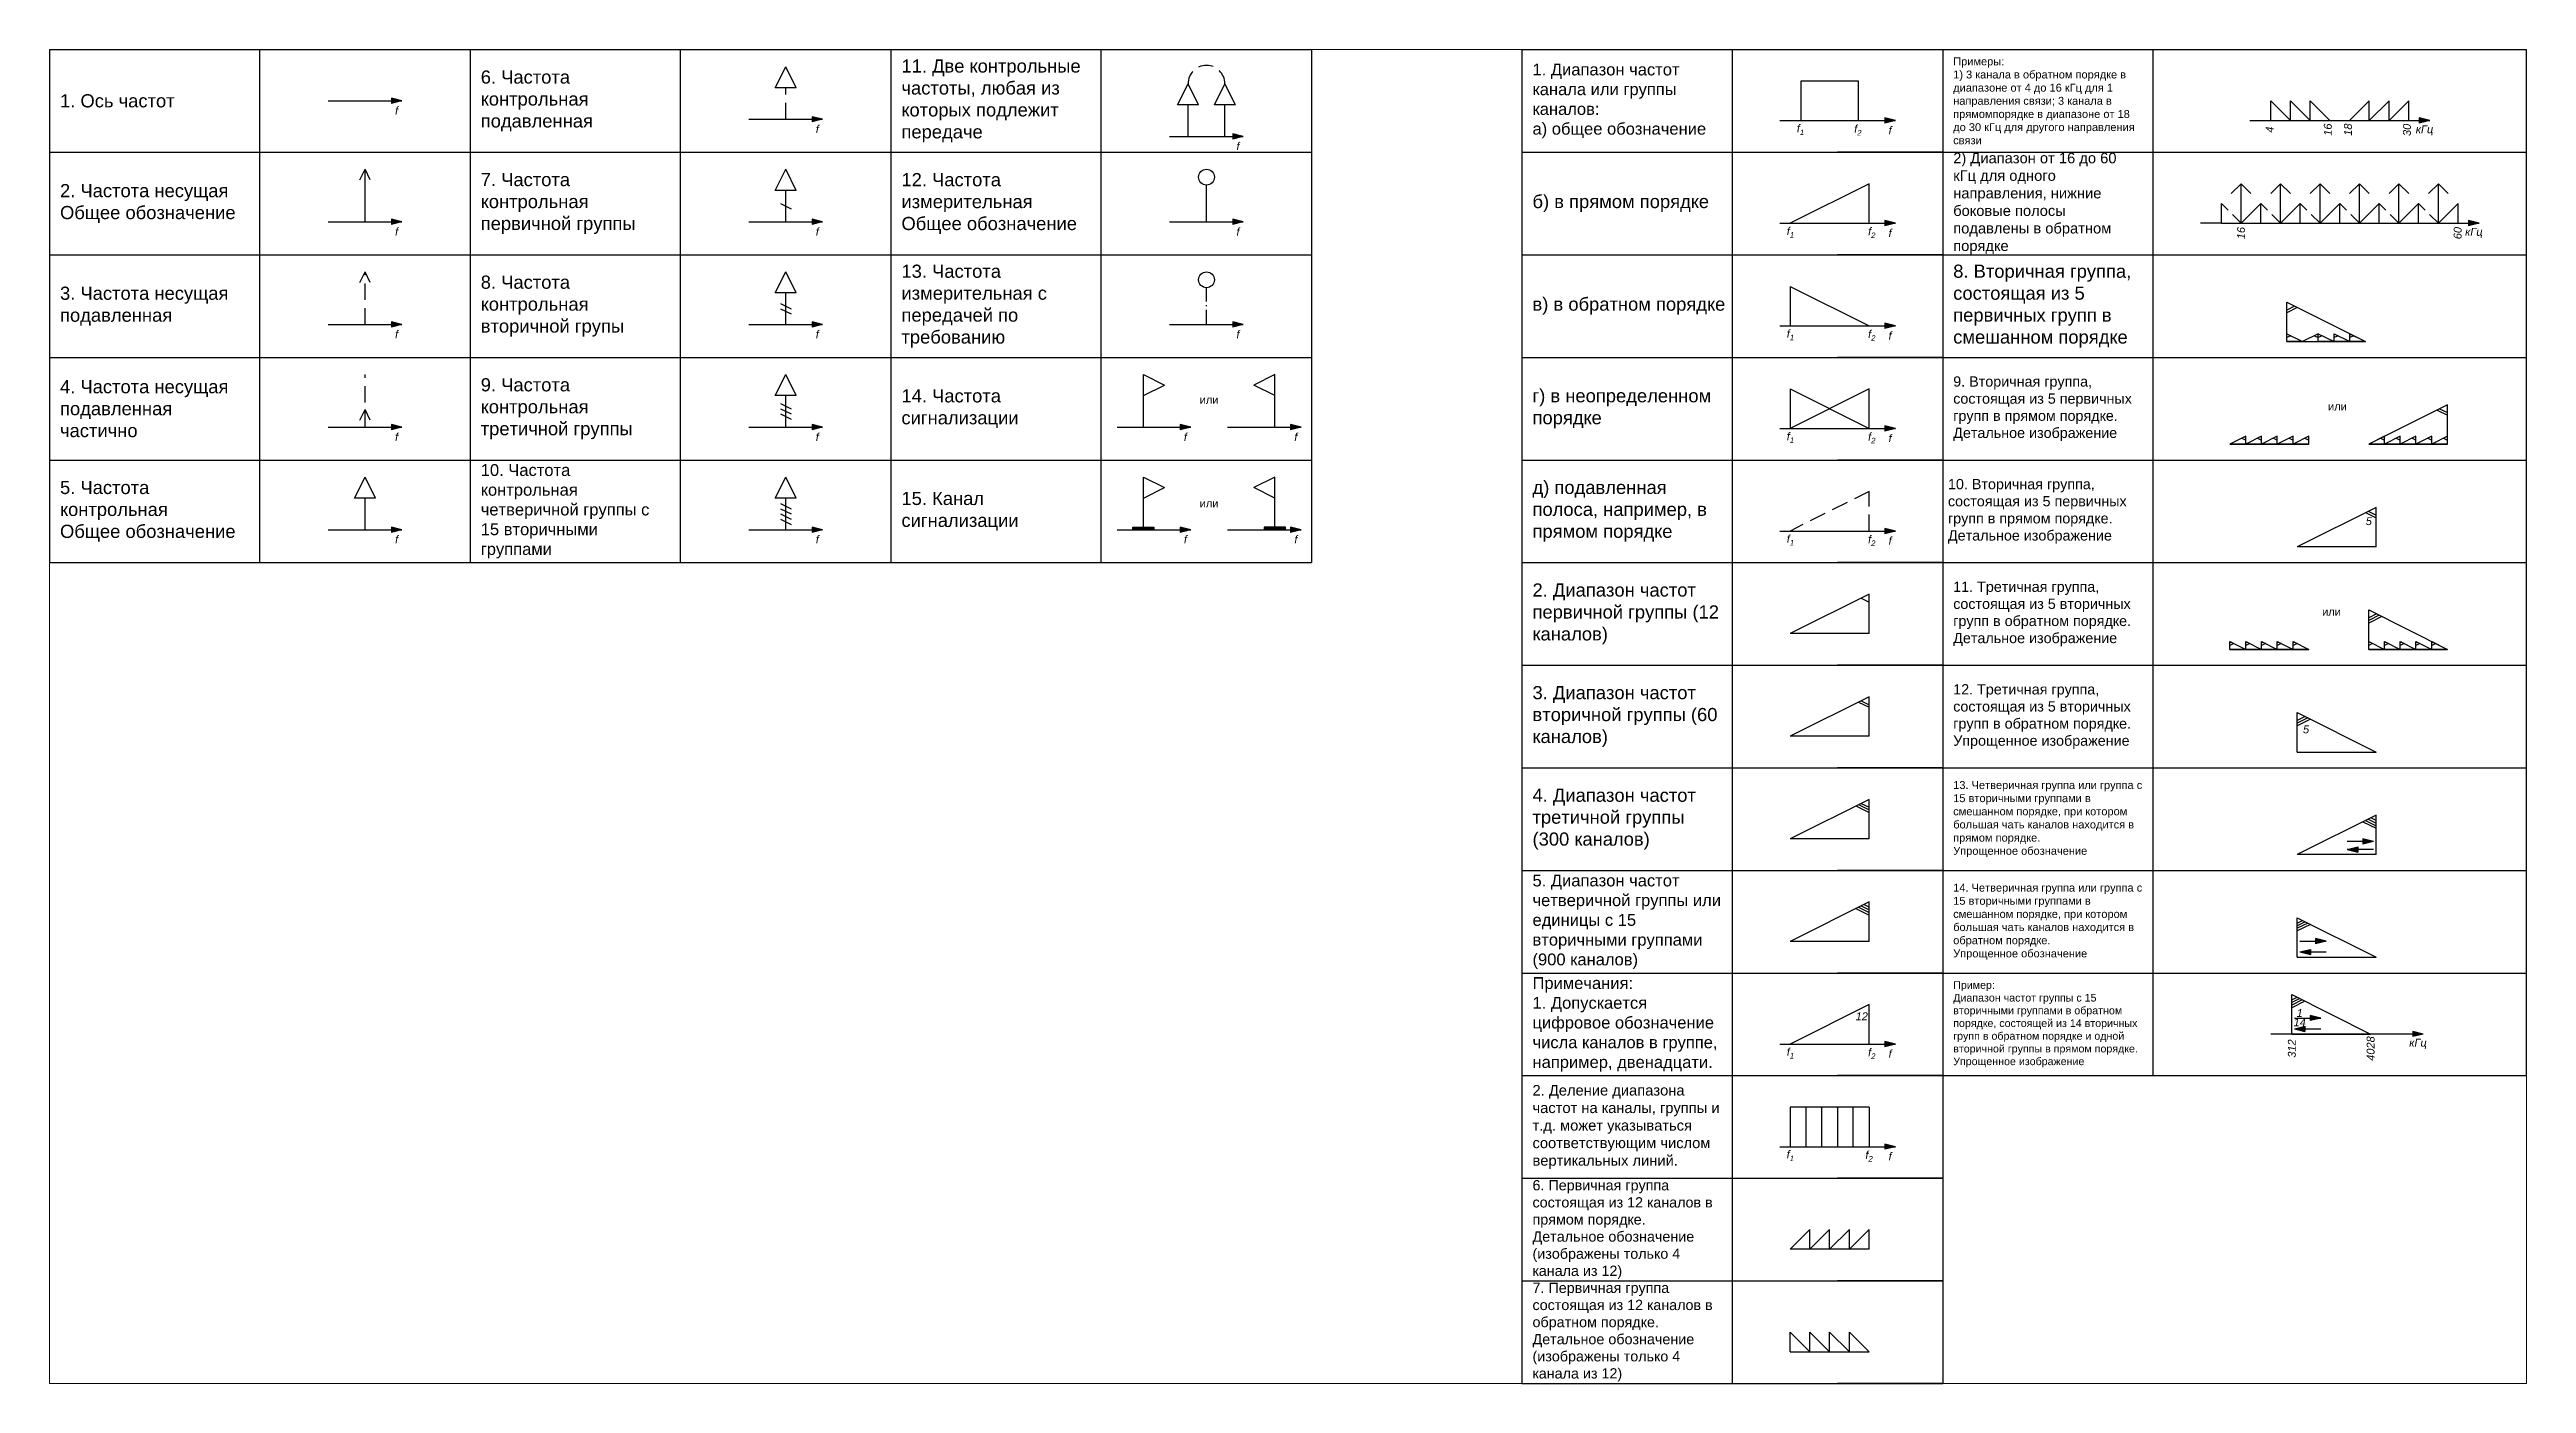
# Paper-space layout 'Лист1' of a CAD drawing. Header units: millimetres. Extents: x 19 to 396, y 40 to 242.
# The model-space entities are those that its viewports show. They can reach past a viewport. Long polylines and large blocks are cut down to what shows.
import ezdxf

# ---------------------------------------------------------------- set-up
doc = ezdxf.new("R2010")
doc.units = ezdxf.units.MM
doc.linetypes.add('ACAD_ISO10W100', pattern=[18, 12, -3, 0, -3])
doc.linetypes.add('JIS_02_2.0', pattern=[3, 2, -1])
doc.layers.add('Рамка', color=7, linetype='Continuous')
doc.layers.add('УГО', color=7, linetype='Continuous', lineweight=30)
doc.styles.get("Standard").update_dxf_attribs({"font": 'arial.ttf'})

psp = doc.layouts.new('Лист1')

msp = doc.modelspace()

# ---------------------------------------------------------------- texts
at = {"layer": 'Рамка'}
for s, width, insert, char_height, attachment_point in [('11. Две контрольные частоты, любая из которых подлежит передаче', 36, (162, 87.75), 2.5, 4), ('1. Диапазон частот канала или группы каналов:\\Pа) общее обозначение', 36, (282, 87.75), 2.25, 4), ('Примеры:\\P1) 3 канала в обратном порядке в диапазоне от 4 до 16 кГц для 1 направления связи; 3 канала в прямомпорядке в диапазоне от 18 до 30 кГц для другого направления связи', 36, (362, 87.75), 1.5, 4), ('6. Частота контрольная подавленная', 36, (82, 87.75), 2.5, 4), ('1. Ось частот', 36, (2, 87.75), 2.5, 4), ('2) Диапазон от 16 до 60 кГц для одного направления, нижние боковые полосы подавлены в обратном порядке', 36, (362, 68.25), 2, 4), ('2. Частота несущая\\PОбщее обозначение', 36, (2, 68.25), 2.5, 4), ('7. Частота контрольная первичной группы', 36, (82, 68.25), 2.5, 4), ('12. Частота измерительная\\PОбщее обозначение', 36, (162, 68.25), 2.5, 4), ('б) в прямом порядке', 36, (282, 68.25), 2.5, 4), ('13. Частота измерительная с передачей по требованию', 36, (162, 48.75), 2.5, 4), ('8. Вторичная группа, состоящая из 5 первичных групп в  смешанном порядке', 36, (362, 48.75), 2.5, 4), ('3. Частота несущая подавленная', 36, (2, 48.75), 2.5, 4), ('8. Частота контрольная вторичной групы', 36, (82, 48.75), 2.5, 4), ('в) в обратном порядке', 36, (282, 48.75), 2.5, 4), ('4. Частота несущая подавленная частично', 36, (2, 29.25), 2.5, 4), ('9. Частота контрольная третичной группы ', 36, (82, 29.25), 2.5, 4), ('г) в неопределенном порядке', 36, (282, 29.25), 2.5, 4), ('9. Вторичная группа, состоящая из 5 первичных групп в прямом порядке.\\PДетальное изображение', 36, (362, 29.25), 1.95, 4), ('14. Частота сигнализации', 36, (162, 29.25), 2.5, 4), ('или', 7, (220.5, 30.93), 1.5, 5), ('или', 7, (435.06, 29.65), 1.5, 5), ('5. Частота контрольная\\PОбщее обозначение', 36, (2, 9.75), 2.5, 4), ('10. Частота контрольная четверичной группы с 15 вторичными группами', 36, (82, 9.75), 2.25, 4), ('д) подавленная полоса, например, в прямом порядке', 36, (282, 9.75), 2.5, 4), ('10. Вторичная группа, состоящая из 5 первичных групп в прямом порядке.\\PДетальное изображение', 38, (361, 9.75), 1.95, 4), ('15. Канал сигнализации', 36, (162, 9.75), 2.5, 4), ('или', 7, (220.5, 11.25), 1.5, 5), ('2. Диапазон частот первичной группы (12 каналов)', 36, (282, -9.75), 2.5, 4), ('11. Третичная группа, состоящая из 5 вторичных групп в обратном порядке.\\PДетальное изображение ', 36, (362, -9.75), 1.95, 4), ('или', 7, (433.93, -9.36), 1.5, 5), ('3. Диапазон частот вторичной группы (60 каналов)', 36, (282, -29.25), 2.5, 4), ('12. Третичная группа, состоящая из 5 вторичных групп в обратном порядке. \\PУпрощенное изображение', 36, (362, -29.25), 1.95, 4), ('13. Четверичная группа или группа с 15 вторичными группами в смешанном порядке, при котором большая чать каналов находится в прямом порядке.\\PУпрощенное обозначение', 36, (362, -48.75), 1.5, 4), ('4. Диапазон частот третичной группы (300 каналов) ', 36, (282, -48.75), 2.5, 4), ('5. Диапазон частот четверичной группы или единицы с 15 вторичными группами (900 каналов)', 36, (282, -68.25), 2.25, 4), ('14. Четверичная группа или группа с 15 вторичными группами в смешанном порядке, при котором большая чать каналов находится в обратном порядке.\\PУпрощенное обозначение', 36, (362, -68.25), 1.5, 4), ('Примечания:\\P1. Допускается цифровое обозначение числа каналов в группе, например, двенадцати.', 36, (282, -87.75), 2.25, 4), ('Пример:\\PДиапазон частот группы с 15 вторичными группами в обратном порядке, состоящей из 14 вторичных групп в обратном порядке и одной вторичной группы в прямом порядке.\\PУпрощенное изображение ', 36, (362, -87.75), 1.45, 4), ('2. Деление диапазона частот на каналы, группы и т.д. может указываться соответствующим числом вертикальных линий.', 36, (282, -107.25), 2, 4), ('6. Первичная группа состоящая из 12 каналов в прямом порядке.\\PДетальное обозначение (изображены только 4 канала из 12)', 36, (282, -126.75), 1.95, 4), ('7. Первичная группа состоящая из 12 каналов в обратном порядке.\\PДетальное обозначение (изображены только 4 канала из 12)', 36, (282, -146.25), 1.95, 4)]:
    msp.add_mtext_dynamic_manual_height_columns(s, width=width, gutter_width=12.5, heights=[0], dxfattribs=dict(at, insert=insert, char_height=char_height, attachment_point=attachment_point))
at = {"layer": 'УГО', "char_height": 1.5, "attachment_point": 5}
for s, insert in [('{\\fArial|b0|i1|c204|p34;f}', (66, 85.89)), ('{\\fArial|b0|i1|c204|p34;f}', (146, 82.39)), ('\\A1;{\\fArial|b0|i1|c204|p34;f\\H0.7x;\\S^ 1;}', (332.96, 82.26)), ('\\A1;{\\fArial|b0|i1|c204|p34;f\\H0.7x;\\S^ 2;}', (343.87, 82.18)), ('{\\fArial|b0|i1|c204|p34;f}', (350, 82.14)), ('{\\fArial|b0|i1|c204|p34;кГц}', (451.62, 82.14)), ('{\\fArial|b0|i1|c204|p34;f}', (226, 79.14)), ('{\\fArial|b0|i1|c204|p34;f}', (66, 62.89)), ('{\\fArial|b0|i1|c204|p34;f}', (146, 62.89)), ('{\\fArial|b0|i1|c204|p34;f}', (226, 62.89)), ('\\A1;{\\fArial|b0|i1|c204|p34;f\\H0.7x;\\S^ 1;}', (331.05, 62.76)), ('\\A1;{\\fArial|b0|i1|c204|p34;f\\H0.7x;\\S^ 2;}', (346.51, 62.68)), ('{\\fArial|b0|i1|c204|p34;f}', (350, 62.64)), ('{\\fArial|b0|i1|c204|p34;кГц}', (461, 62.64)), ('{\\fArial|b0|i1|c204|p34;f}', (66, 43.39)), ('{\\fArial|b0|i1|c204|p34;f}', (146, 43.39)), ('{\\fArial|b0|i1|c204|p34;f}', (226, 43.39)), ('\\A1;{\\fArial|b0|i1|c204|p34;f\\H0.7x;\\S^ 1;}', (331.05, 43.26)), ('\\A1;{\\fArial|b0|i1|c204|p34;f\\H0.7x;\\S^ 2;}', (346.51, 43.18)), ('{\\fArial|b0|i1|c204|p34;f}', (350, 43.14)), ('{\\fArial|b0|i1|c204|p34;f}', (66, 23.89)), ('{\\fArial|b0|i1|c204|p34;f}', (146, 23.89)), ('{\\fArial|b0|i1|c204|p34;f}', (216, 23.89)), ('{\\fArial|b0|i1|c204|p34;f}', (237, 23.89)), ('\\A1;{\\fArial|b0|i1|c204|p34;f\\H0.7x;\\S^ 1;}', (331.05, 23.76)), ('\\A1;{\\fArial|b0|i1|c204|p34;f\\H0.7x;\\S^ 2;}', (346.51, 23.68)), ('{\\fArial|b0|i1|c204|p34;f}', (350, 23.64)), ('{\\fArial|b0|i1|c204|p34;f}', (66, 4.39)), ('{\\fArial|b0|i1|c204|p34;f}', (146, 4.39)), ('{\\fArial|b0|i1|c204|p34;f}', (216, 4.39)), ('{\\fArial|b0|i1|c204|p34;f}', (237, 4.39)), ('\\A1;{\\fArial|b0|i1|c204|p34;f\\H0.7x;\\S^ 1;}', (331.05, 4.26)), ('\\A1;{\\fArial|b0|i1|c204|p34;f\\H0.7x;\\S^ 2;}', (346.51, 4.18)), ('{\\fArial|b0|i1|c204|p34;f}', (350, 4.14)), ('\\A1;{\\fArial|b0|i1|c204|p34;5}', (441.03, 7.87)), ('\\A1;{\\fArial|b0|i1|c204|p34;5}', (429.09, -31.7)), ('\\A1;{\\fArial|b0|i1|c204|p34;12}', (344.61, -86.23)), ('{\\fArial|b0|i1|c204|p34;14}', (427.88, -87.37)), ('{\\fArial|b0|i1|c204|p34;1}', (427.88, -85.61)), ('\\A1;{\\fArial|b0|i1|c204|p34;f\\H0.7x;\\S^ 1;}', (331.05, -93.24)), ('\\A1;{\\fArial|b0|i1|c204|p34;f\\H0.7x;\\S^ 2;}', (346.51, -93.32)), ('{\\fArial|b0|i1|c204|p34;f}', (350, -93.36)), ('{\\fArial|b0|i1|c204|p34;кГц}', (450.38, -91.45)), ('\\A1;{\\fArial|b0|i1|c204|p34;f\\H0.7x;\\S^ 1;}', (331.02, -112.74)), ('\\A1;{\\fArial|b0|i1|c204|p34;f\\H0.7x;\\S^ 2;}', (346, -112.82)), ('{\\fArial|b0|i1|c204|p34;f}', (350, -112.86))]:
    msp.add_mtext_dynamic_manual_height_columns(s, width=2, gutter_width=12.5, heights=[0], dxfattribs=dict(at, insert=insert))
at = {"layer": 'УГО', "char_height": 1.5, "attachment_point": 5, "rotation": 90}
for s, insert in [('{\\fArial|b0|i1|c204|p34;4}', (422.17, 82.28)), ('{\\fArial|b0|i1|c204|p34;16}', (433.24, 82.28)), ('{\\fArial|b0|i1|c204|p34;18}', (437.07, 82.28)), ('{\\fArial|b0|i1|c204|p34;30}', (448.28, 82.24)), ('{\\fArial|b0|i1|c204|p34;16}', (416.75, 62.62)), ('{\\fArial|b0|i1|c204|p34;60}', (457.93, 62.62)), ('{\\fArial|b0|i1|c204|p34;312}', (426.4, -92.35)), ('{\\fArial|b0|i1|c204|p34;4028}', (441.38, -92.35))]:
    msp.add_mtext_dynamic_manual_height_columns(s, width=2, gutter_width=12.5, heights=[0], dxfattribs=dict(at, insert=insert))

# ---------------------------------------------------------------- hatches: boundary and pattern name
at = {"layer": 'УГО'}
h = msp.add_hatch(color=256, dxfattribs=at)
h.dxf.hatch_style = 1
h.paths.add_polyline_path([(65, 88.25), (65, 87.75), (67, 87.75)])
h.paths.add_polyline_path([(67, 87.75), (65, 87.75), (65, 87.25)])
h = msp.add_hatch(color=256, dxfattribs=at)
h.dxf.hatch_style = 1
h.paths.add_polyline_path([(145, 84.75), (145, 84.25), (147, 84.25)])
h.paths.add_polyline_path([(147, 84.25), (145, 84.25), (145, 83.75)])
h = msp.add_hatch(color=256, dxfattribs=at)
h.dxf.hatch_style = 1
h.paths.add_polyline_path([(225, 81.5), (225, 81), (227, 81)])
h.paths.add_polyline_path([(227, 81), (225, 81), (225, 80.5)])
h = msp.add_hatch(color=256, dxfattribs=at)
h.dxf.hatch_style = 1
h.paths.add_polyline_path([(349, 84.5), (349, 84), (351, 84)])
h.paths.add_polyline_path([(351, 84), (349, 84), (349, 83.5)])
h = msp.add_hatch(color=256, dxfattribs=at)
h.dxf.hatch_style = 1
h.paths.add_polyline_path([(450.62, 84.5), (450.62, 84), (452.62, 84)])
h.paths.add_polyline_path([(452.62, 84), (450.62, 84), (450.62, 83.5)])
h = msp.add_hatch(color=256, dxfattribs=at)
h.dxf.hatch_style = 1
h.paths.add_polyline_path([(65, 65.25), (65, 64.75), (67, 64.75)])
h.paths.add_polyline_path([(67, 64.75), (65, 64.75), (65, 64.25)])
h = msp.add_hatch(color=256, dxfattribs=at)
h.dxf.hatch_style = 1
h.paths.add_polyline_path([(145, 65.25), (145, 64.75), (147, 64.75)])
h.paths.add_polyline_path([(147, 64.75), (145, 64.75), (145, 64.25)])
h = msp.add_hatch(color=256, dxfattribs=at)
h.dxf.hatch_style = 1
h.paths.add_polyline_path([(225, 65.25), (225, 64.75), (227, 64.75)])
h.paths.add_polyline_path([(227, 64.75), (225, 64.75), (225, 64.25)])
h = msp.add_hatch(color=256, dxfattribs=at)
h.dxf.hatch_style = 1
h.paths.add_polyline_path([(349, 65), (349, 64.5), (351, 64.5)])
h.paths.add_polyline_path([(351, 64.5), (349, 64.5), (349, 64)])
h = msp.add_hatch(color=256, dxfattribs=at)
h.dxf.hatch_style = 1
h.paths.add_polyline_path([(460, 65), (460, 64.5), (462, 64.5)])
h.paths.add_polyline_path([(462, 64.5), (460, 64.5), (460, 64)])
h = msp.add_hatch(color=256, dxfattribs=at)
h.dxf.hatch_style = 1
h.paths.add_polyline_path([(65, 45.75), (65, 45.25), (67, 45.25)])
h.paths.add_polyline_path([(67, 45.25), (65, 45.25), (65, 44.75)])
h = msp.add_hatch(color=256, dxfattribs=at)
h.dxf.hatch_style = 1
h.paths.add_polyline_path([(145, 45.75), (145, 45.25), (147, 45.25)])
h.paths.add_polyline_path([(147, 45.25), (145, 45.25), (145, 44.75)])
h = msp.add_hatch(color=256, dxfattribs=at)
h.dxf.hatch_style = 1
h.paths.add_polyline_path([(225, 45.75), (225, 45.25), (227, 45.25)])
h.paths.add_polyline_path([(227, 45.25), (225, 45.25), (225, 44.75)])
h = msp.add_hatch(color=256, dxfattribs=at)
h.dxf.hatch_style = 1
h.paths.add_polyline_path([(349, 45.5), (349, 45), (351, 45)])
h.paths.add_polyline_path([(351, 45), (349, 45), (349, 44.5)])
h = msp.add_hatch(color=256, dxfattribs=at)
h.dxf.hatch_style = 1
h.paths.add_polyline_path([(65, 26.25), (65, 25.75), (67, 25.75)])
h.paths.add_polyline_path([(67, 25.75), (65, 25.75), (65, 25.25)])
h = msp.add_hatch(color=256, dxfattribs=at)
h.dxf.hatch_style = 1
h.paths.add_polyline_path([(145, 26.25), (145, 25.75), (147, 25.75)])
h.paths.add_polyline_path([(147, 25.75), (145, 25.75), (145, 25.25)])
h = msp.add_hatch(color=256, dxfattribs=at)
h.dxf.hatch_style = 1
h.paths.add_polyline_path([(215, 26.25), (215, 25.75), (217, 25.75)])
h.paths.add_polyline_path([(217, 25.75), (215, 25.75), (215, 25.25)])
h = msp.add_hatch(color=256, dxfattribs=at)
h.dxf.hatch_style = 1
h.paths.add_polyline_path([(236, 26.25), (236, 25.75), (238, 25.75)])
h.paths.add_polyline_path([(238, 25.75), (236, 25.75), (236, 25.25)])
h = msp.add_hatch(color=256, dxfattribs=at)
h.dxf.hatch_style = 1
h.paths.add_polyline_path([(349, 26), (349, 25.5), (351, 25.5)])
h.paths.add_polyline_path([(351, 25.5), (349, 25.5), (349, 25)])
h = msp.add_hatch(color=256, dxfattribs=at)
h.dxf.hatch_style = 1
h.paths.add_polyline_path([(65, 6.75), (65, 6.25), (67, 6.25)])
h.paths.add_polyline_path([(67, 6.25), (65, 6.25), (65, 5.75)])
h = msp.add_hatch(color=256, dxfattribs=at)
h.dxf.hatch_style = 1
h.paths.add_polyline_path([(145, 6.75), (145, 6.25), (147, 6.25)])
h.paths.add_polyline_path([(147, 6.25), (145, 6.25), (145, 5.75)])
h = msp.add_hatch(color=256, dxfattribs=at)
h.dxf.hatch_style = 1
h.paths.add_polyline_path([(208, 6.75), (206, 6.75), (206, 6.25), (208, 6.25)])
h.paths.add_polyline_path([(210, 6.75), (208, 6.75), (208, 6.25), (210, 6.25)])
h = msp.add_hatch(color=256, dxfattribs=at)
h.dxf.hatch_style = 1
h.paths.add_polyline_path([(215, 6.75), (215, 6.25), (217, 6.25)])
h.paths.add_polyline_path([(217, 6.25), (215, 6.25), (215, 5.75)])
h = msp.add_hatch(color=256, dxfattribs=at)
h.dxf.hatch_style = 1
h.paths.add_polyline_path([(233, 6.75), (235, 6.75), (235, 6.25), (233, 6.25)])
h.paths.add_polyline_path([(231, 6.75), (233, 6.75), (233, 6.25), (231, 6.25)])
h = msp.add_hatch(color=256, dxfattribs=at)
h.dxf.hatch_style = 1
h.paths.add_polyline_path([(236, 6.75), (236, 6.25), (238, 6.25)])
h.paths.add_polyline_path([(238, 6.25), (236, 6.25), (236, 5.75)])
h = msp.add_hatch(color=256, dxfattribs=at)
h.dxf.hatch_style = 1
h.paths.add_polyline_path([(349, 6.5), (349, 6), (351, 6)])
h.paths.add_polyline_path([(351, 6), (349, 6), (349, 5.5)])
h = msp.add_hatch(color=256, dxfattribs=at)
h.dxf.hatch_style = 1
h.paths.add_polyline_path([(438.92, -54), (438.92, -54.5), (436.92, -54.5)])
h.paths.add_polyline_path([(436.92, -54.5), (438.92, -54.5), (438.92, -55)])
h = msp.add_hatch(color=256, dxfattribs=at)
h.dxf.hatch_style = 1
h.paths.add_polyline_path([(439.92, -52.5), (439.92, -53), (441.92, -53)])
h.paths.add_polyline_path([(441.92, -53), (439.92, -53), (439.92, -53.5)])
h = msp.add_hatch(color=256, dxfattribs=at)
h.dxf.hatch_style = 1
h.paths.add_polyline_path([(429.92, -73.5), (429.92, -74), (427.92, -74)])
h.paths.add_polyline_path([(427.92, -74), (429.92, -74), (429.92, -74.5)])
h = msp.add_hatch(color=256, dxfattribs=at)
h.dxf.hatch_style = 1
h.paths.add_polyline_path([(430.92, -71.46), (430.92, -71.96), (432.92, -71.96)])
h.paths.add_polyline_path([(432.92, -71.96), (430.92, -71.96), (430.92, -72.46)])
h = msp.add_hatch(color=256, dxfattribs=at)
h.dxf.hatch_style = 1
h.paths.add_polyline_path([(428.88, -88.09), (428.88, -88.59), (426.88, -88.59)])
h.paths.add_polyline_path([(426.88, -88.59), (428.88, -88.59), (428.88, -89.09)])
h = msp.add_hatch(color=256, dxfattribs=at)
h.dxf.hatch_style = 1
h.paths.add_polyline_path([(429.88, -86.05), (429.88, -86.55), (431.88, -86.55)])
h.paths.add_polyline_path([(431.88, -86.55), (429.88, -86.55), (429.88, -87.05)])
h = msp.add_hatch(color=256, dxfattribs=at)
h.dxf.hatch_style = 1
h.paths.add_polyline_path([(449.38, -89.09), (449.38, -89.59), (451.38, -89.59)])
h.paths.add_polyline_path([(451.38, -89.59), (449.38, -89.59), (449.38, -90.09)])
h = msp.add_hatch(color=256, dxfattribs=at)
h.dxf.hatch_style = 1
h.paths.add_polyline_path([(349, -91), (349, -91.5), (351, -91.5)])
h.paths.add_polyline_path([(351, -91.5), (349, -91.5), (349, -92)])
h = msp.add_hatch(color=256, dxfattribs=at)
h.dxf.hatch_style = 1
h.paths.add_polyline_path([(349, -110.5), (349, -111), (351, -111)])
h.paths.add_polyline_path([(351, -111), (349, -111), (349, -111.5)])

# ---------------------------------------------------------------- linework, layer by layer
at = {"layer": 'Рамка'}
for p, q in [((0, 97.5), (240, 97.5)), ((0, 97.5), (0, 78)), ((40, 78), (40, 97.5)), ((80, 97.5), (80, 78)), ((80, 97.5), (80, 78)), ((120, 78), (120, 97.5)), ((160, 97.5), (160, 78)), ((160, 97.5), (160, 78)), ((200, 78), (200, 97.5)), ((200, 97.5), (220, 97.5)), ((240, 97.5), (240, 78)), ((280, 97.5), (280, 78)), ((280, 97.5), (360, 97.5)), ((320, 78), (320, 97.5)), ((360, 97.5), (360, 78)), ((360, 97.5), (360, 78)), ((360, 97.5), (360, 78)), ((360, 97.5), (471, 97.5)), ((400, 78), (400, 97.5)), ((471, -97.5), (471, 97.5)), ((0, 78), (80, 78)), ((0, 78), (0, 58.5)), ((0, 78), (80, 78)), ((40, 58.5), (40, 78)), ((40, 78), (60, 78)), ((80, 78), (160, 78)), ((80, 78), (80, 58.5)), ((80, 78), (80, 58.5)), ((120, 58.5), (120, 78)), ((160, 78), (240, 78)), ((160, 78), (160, 58.5)), ((160, 78), (160, 58.5)), ((200, 58.5), (200, 78)), ((240, 78), (240, 58.5)), ((280, 78), (280, 58.5)), ((280, 78), (360, 78)), ((280, 78), (360, 78)), ((320, 58.5), (320, 78)), ((320, 78), (340, 78)), ((360, 78), (340, 78)), ((360, 78), (360, 58.5)), ((360, 78), (360, 58.5)), ((360, 78), (360, 58.5)), ((360, 78), (440, 78)), ((360, 78), (471, 78)), ((400, 58.5), (400, 78)), ((0, 58.5), (0, 39)), ((0, 58.5), (80, 58.5)), ((40, 39), (40, 58.5)), ((40, 58.5), (60, 58.5)), ((80, 58.5), (80, 39)), ((80, 58.5), (160, 58.5)), ((80, 58.5), (80, 39)), ((120, 39), (120, 58.5)), ((160, 58.5), (160, 39)), ((160, 58.5), (240, 58.5)), ((160, 58.5), (160, 39)), ((200, 39), (200, 58.5)), ((200, 58.5), (220, 58.5)), ((240, 58.5), (240, 39)), ((280, 58.5), (280, 39)), ((280, 58.5), (360, 58.5)), ((280, 58.5), (360, 58.5)), ((320, 39), (320, 58.5)), ((320, 58.5), (340, 58.5)), ((360, 58.5), (340, 58.5)), ((360, 58.5), (360, 39)), ((360, 58.5), (360, 39)), ((360, 58.5), (360, 39)), ((360, 58.5), (440, 58.5)), ((360, 58.5), (471, 58.5)), ((400, 39), (400, 58.5)), ((0, 39), (0, 19.5)), ((0, 39), (80, 39)), ((40, 19.5), (40, 39)), ((40, 39), (60, 39)), ((80, 39), (80, 19.5)), ((80, 39), (160, 39)), ((80, 39), (80, 19.5)), ((120, 19.5), (120, 39)), ((120, 39), (140, 39)), ((160, 39), (160, 19.5)), ((160, 39), (240, 39)), ((160, 39), (160, 19.5)), ((200, 19.5), (200, 39)), ((200, 39), (220, 39)), ((240, 39), (240, 19.5)), ((280, 39), (280, 19.5)), ((280, 39), (360, 39)), ((280, 39), (360, 39)), ((320, 19.5), (320, 39)), ((320, 39), (340, 39)), ((360, 39), (340, 39)), ((360, 39), (360, 19.5)), ((360, 39), (360, 19.5)), ((360, 39), (360, 19.5)), ((360, 39), (440, 39)), ((360, 39), (471, 39)), ((400, 19.5), (400, 39)), ((0, 19.5), (0, 0)), ((0, 19.5), (80, 19.5)), ((40, 0), (40, 19.5)), ((40, 19.5), (60, 19.5)), ((80, 19.5), (80, 0)), ((80, 19.5), (160, 19.5)), ((80, 19.5), (80, 0)), ((120, 0), (120, 19.5)), ((120, 19.5), (140, 19.5)), ((160, 19.5), (160, 0)), ((160, 19.5), (240, 19.5)), ((160, 19.5), (160, 0)), ((200, 0), (200, 19.5)), ((200, 19.5), (220, 19.5)), ((240, 19.5), (240, 0)), ((280, 19.5), (280, 0)), ((280, 19.5), (360, 19.5)), ((280, 19.5), (360, 19.5)), ((320, 0), (320, 19.5)), ((320, 19.5), (340, 19.5)), ((360, 19.5), (340, 19.5)), ((360, 19.5), (360, 0)), ((360, 19.5), (360, 0)), ((360, 19.5), (360, 0)), ((360, 19.5), (471, 19.5)), ((400, 0), (400, 19.5)), ((0, 0), (80, 0)), ((80, 0), (160, 0)), ((160, 0), (240, 0)), ((280, 0), (280, -19.5)), ((280, 0), (360, 0)), ((280, 0), (360, 0)), ((320, -19.5), (320, 0)), ((320, 0), (340, 0)), ((360, 0), (340, 0)), ((360, 0), (360, -19.5)), ((360, 0), (360, -19.5)), ((360, 0), (360, -19.5)), ((360, 0), (471, 0)), ((400, -19.5), (400, 0)), ((280, -19.5), (280, -39)), ((280, -19.5), (360, -19.5)), ((280, -19.5), (360, -19.5)), ((320, -39), (320, -19.5)), ((320, -19.5), (340, -19.5)), ((360, -19.5), (340, -19.5)), ((360, -19.5), (360, -39)), ((360, -19.5), (360, -39)), ((360, -19.5), (360, -39)), ((360, -19.5), (471, -19.5)), ((400, -39), (400, -19.5)), ((280, -39), (280, -58.5)), ((280, -39), (360, -39)), ((280, -39), (360, -39)), ((320, -58.5), (320, -39)), ((320, -39), (340, -39)), ((360, -39), (340, -39)), ((360, -39), (360, -58.5)), ((360, -39), (360, -58.5)), ((360, -39), (360, -58.5)), ((360, -39), (471, -39)), ((400, -58.5), (400, -39)), ((400, -39), (420, -39)), ((280, -58.5), (280, -78)), ((280, -58.5), (360, -58.5)), ((280, -58.5), (360, -58.5)), ((320, -78), (320, -58.5)), ((320, -58.5), (340, -58.5)), ((360, -58.5), (340, -58.5)), ((360, -58.5), (360, -78)), ((360, -58.5), (360, -78)), ((360, -58.5), (360, -78)), ((360, -58.5), (471, -58.5)), ((400, -78), (400, -58.5)), ((280, -78), (280, -97.5)), ((280, -78), (360, -78)), ((280, -78), (360, -78)), ((320, -97.5), (320, -78)), ((320, -78), (340, -78)), ((360, -78), (340, -78)), ((360, -78), (360, -97.5)), ((360, -78), (360, -97.5)), ((360, -78), (360, -97.5)), ((360, -78), (440, -78)), ((360, -78), (471, -78)), ((400, -97.5), (400, -78)), ((400, -78), (420, -78)), ((280, -97.5), (280, -117)), ((280, -97.5), (360, -97.5)), ((280, -97.5), (360, -97.5)), ((320, -117), (320, -97.5)), ((320, -97.5), (340, -97.5)), ((360, -97.5), (340, -97.5)), ((360, -97.5), (360, -117)), ((360, -97.5), (360, -117)), ((360, -97.5), (440, -97.5)), ((360, -97.5), (471, -97.5)), ((400, -97.5), (420, -97.5)), ((280, -117), (280, -136.5)), ((280, -117), (360, -117)), ((280, -117), (360, -117)), ((320, -136.5), (320, -117)), ((320, -117), (340, -117)), ((360, -117), (340, -117)), ((360, -117), (360, -136.5)), ((360, -117), (360, -136.5)), ((280, -136.5), (280, -156)), ((280, -136.5), (360, -136.5)), ((280, -136.5), (360, -136.5)), ((320, -156), (320, -136.5)), ((320, -136.5), (340, -136.5)), ((360, -136.5), (340, -136.5)), ((360, -136.5), (360, -156)), ((360, -136.5), (360, -156)), ((280, -156), (360, -156)), ((280, -156), (360, -156)), ((320, -156), (340, -156)), ((360, -156), (340, -156))]:
    msp.add_line(p, q, dxfattribs=at)
at = {"layer": 'УГО'}
for p, q in [((138, 90.25), (140, 94.25)), ((142, 90.25), (138, 90.25)), ((214.5, 87), (216.5, 91)), ((221.5, 87), (223.5, 91)), ((344, 91.5), (333, 91.5)), ((333, 91.5), (333, 84)), ((344, 84), (344, 91.5)), ((53, 87.75), (67, 87.75)), ((65, 88.25), (65, 87.25)), ((67, 87.75), (65, 88.25)), ((67, 87.75), (65, 87.25)), ((218.5, 87), (214.5, 87)), ((216.5, 81), (216.5, 87)), ((225.5, 87), (221.5, 87)), ((223.5, 81), (223.5, 87)), ((422.38, 84), (422.38, 87.75)), ((426.12, 84), (422.38, 87.75)), ((426.12, 84), (426.12, 87.75)), ((429.88, 84), (426.12, 87.75)), ((429.88, 84), (429.88, 87.75)), ((433.62, 84), (429.88, 87.75)), ((437.38, 84), (441.12, 87.75)), ((441.12, 84), (441.12, 87.75)), ((441.12, 84), (444.88, 87.75)), ((444.88, 84), (444.88, 87.75)), ((444.88, 84), (448.62, 87.75)), ((448.62, 84), (448.62, 87.75)), ((133, 84.25), (147, 84.25)), ((145, 84.75), (145, 83.75)), ((147, 84.25), (145, 84.75)), ((147, 84.25), (145, 83.75)), ((213, 81), (227, 81)), ((225, 81.5), (225, 80.5)), ((227, 81), (225, 81.5)), ((227, 81), (225, 80.5)), ((329, 84), (351, 84)), ((349, 84.5), (349, 83.5)), ((351, 84), (349, 84.5)), ((351, 84), (349, 83.5)), ((418.38, 84), (452.62, 84)), ((450.62, 84.5), (450.62, 83.5)), ((452.62, 84), (450.62, 84.5)), ((452.62, 84), (450.62, 83.5)), ((59, 72.75), (60, 74.75)), ((60, 64.75), (60, 74.75)), ((61, 72.75), (60, 74.75)), ((138, 70.75), (140, 74.75)), ((142, 70.75), (138, 70.75)), ((140, 64.75), (140, 70.75)), ((220, 64.75), (220, 71.75)), ((346, 72), (331, 64.5)), ((346, 64.5), (346, 72)), ((414.88, 70.12), (416.75, 72)), ((416.75, 64.5), (416.75, 72)), ((418.62, 70.12), (416.75, 72)), ((422.38, 70.12), (424.25, 72)), ((424.25, 64.5), (424.25, 72)), ((426.12, 70.12), (424.25, 72)), ((429.88, 70.12), (431.75, 72)), ((431.75, 64.5), (431.75, 72)), ((433.62, 70.12), (431.75, 72)), ((437.38, 70.12), (439.25, 72)), ((439.25, 64.5), (439.25, 72)), ((441.12, 70.12), (439.25, 72)), ((444.88, 70.12), (446.75, 72)), ((446.75, 64.5), (446.75, 72)), ((448.62, 70.12), (446.75, 72)), ((452.38, 70.12), (454.25, 72)), ((454.25, 64.5), (454.25, 72)), ((456.12, 70.12), (454.25, 72)), ((139, 68.25), (141, 67.25)), ((413, 64.5), (413, 68.25)), ((416.75, 64.5), (420.5, 68.25)), ((420.5, 64.5), (420.5, 68.25)), ((424.25, 64.5), (428, 68.25)), ((428, 64.5), (428, 68.25)), ((431.75, 64.5), (435.5, 68.25)), ((435.5, 64.5), (435.5, 68.25)), ((439.25, 64.5), (443, 68.25)), ((443, 64.5), (443, 68.25)), ((446.75, 64.5), (450.5, 68.25)), ((450.5, 64.5), (450.5, 68.25)), ((454.25, 64.5), (458, 68.25)), ((458, 64.5), (458, 68.25)), ((53, 64.75), (67, 64.75)), ((65, 65.25), (65, 64.25)), ((67, 64.75), (65, 65.25)), ((67, 64.75), (65, 64.25)), ((133, 64.75), (147, 64.75)), ((145, 65.25), (145, 64.25)), ((147, 64.75), (145, 65.25)), ((147, 64.75), (145, 64.25)), ((213, 64.75), (227, 64.75)), ((225, 65.25), (225, 64.25)), ((227, 64.75), (225, 65.25)), ((227, 64.75), (225, 64.25)), ((329, 64.5), (351, 64.5)), ((349, 65), (349, 64)), ((351, 64.5), (349, 65)), ((351, 64.5), (349, 64)), ((413, 64.5), (409, 64.5)), ((413, 64.5), (416.75, 64.5)), ((416.75, 64.5), (420.5, 64.5)), ((420.5, 64.5), (424.25, 64.5)), ((424.25, 64.5), (428, 64.5)), ((428, 64.5), (431.75, 64.5)), ((431.75, 64.5), (435.5, 64.5)), ((435.5, 64.5), (439.25, 64.5)), ((439.25, 64.5), (443, 64.5)), ((443, 64.5), (446.75, 64.5)), ((446.75, 64.5), (450.5, 64.5)), ((450.5, 64.5), (454.25, 64.5)), ((454.25, 64.5), (458, 64.5)), ((458, 64.5), (462, 64.5)), ((460, 65), (460, 64)), ((462, 64.5), (460, 65)), ((462, 64.5), (460, 64)), ((59, 53.25), (60, 55.25)), ((61, 53.25), (60, 55.25)), ((138, 51.25), (140, 55.25)), ((331, 52.5), (331, 45)), ((331, 52.5), (346, 45)), ((142, 51.25), (138, 51.25)), ((139, 49.25), (141, 48.25)), ((139, 48.25), (141, 47.25)), ((140, 45.25), (140, 51.25)), ((425.42, 42), (425.42, 49.5)), ((425.42, 49.5), (440.42, 42)), ((426.92, 48.75), (425.42, 48)), ((427.42, 48.5), (425.42, 47.5)), ((53, 45.25), (67, 45.25)), ((65, 45.75), (65, 44.75)), ((67, 45.25), (65, 45.75)), ((67, 45.25), (65, 44.75)), ((133, 45.25), (147, 45.25)), ((145, 45.75), (145, 44.75)), ((147, 45.25), (145, 45.75)), ((147, 45.25), (145, 44.75)), ((213, 45.25), (227, 45.25)), ((225, 45.75), (225, 44.75)), ((227, 45.25), (225, 45.75)), ((227, 45.25), (225, 44.75)), ((329, 45), (351, 45)), ((349, 45.5), (349, 44.5)), ((351, 45), (349, 45.5)), ((351, 45), (349, 44.5)), ((425.42, 42), (425.42, 43.5)), ((425.42, 43.5), (428.42, 42)), ((426.17, 43.12), (425.42, 42.75)), ((431.42, 43.5), (428.42, 42)), ((430.67, 43.12), (431.42, 42.75)), ((431.42, 42), (431.42, 43.5)), ((431.42, 43.5), (434.42, 42)), ((431.42, 42), (431.42, 43.5)), ((432.17, 43.12), (431.42, 42.75)), ((434.42, 42), (434.42, 43.5)), ((434.42, 43.5), (437.42, 42)), ((435.17, 43.12), (434.42, 42.75)), ((437.42, 42), (437.42, 43.5)), ((437.42, 43.5), (440.42, 42)), ((437.67, 43.38), (437.42, 43.25)), ((438.17, 43.12), (437.42, 42.75)), ((425.42, 42), (440.42, 42)), ((428.42, 42), (425.42, 42)), ((428.42, 42), (431.42, 42)), ((434.42, 42), (431.42, 42)), ((437.42, 42), (434.42, 42)), ((440.42, 42), (437.42, 42)), ((138, 31.75), (140, 35.75)), ((208, 25.75), (208, 35.75)), ((208, 35.75), (212, 33.75)), ((233, 35.75), (229, 33.75)), ((233, 25.75), (233, 35.75)), ((346, 33), (331, 25.5)), ((331, 33), (331, 25.5)), ((331, 33), (346, 25.5)), ((346, 25.5), (346, 33)), ((59, 27.08), (60, 29.08)), ((61, 27.08), (60, 29.08)), ((60, 25.75), (60, 29.08)), ((142, 31.75), (138, 31.75)), ((139, 30.25), (141, 29.25)), ((139, 29.25), (141, 28.25)), ((140, 25.75), (140, 31.75)), ((456, 30), (441, 22.5)), ((454, 29), (456, 28)), ((454.5, 29.25), (456, 28.5)), ((456, 22.5), (456, 30)), ((53, 25.75), (67, 25.75)), ((65, 26.25), (65, 25.25)), ((67, 25.75), (65, 26.25)), ((67, 25.75), (65, 25.25)), ((133, 25.75), (147, 25.75)), ((139, 28.25), (141, 27.25)), ((145, 26.25), (145, 25.25)), ((147, 25.75), (145, 26.25)), ((147, 25.75), (145, 25.25)), ((203, 25.75), (217, 25.75)), ((215, 26.25), (215, 25.25)), ((217, 25.75), (215, 26.25)), ((217, 25.75), (215, 25.25)), ((224, 25.75), (238, 25.75)), ((236, 26.25), (236, 25.25)), ((238, 25.75), (236, 26.25)), ((238, 25.75), (236, 25.25)), ((329, 25.5), (351, 25.5)), ((349, 26), (349, 25)), ((351, 25.5), (349, 26)), ((351, 25.5), (349, 25)), ((417.62, 24), (414.62, 22.5)), ((416.88, 23.62), (417.62, 23.25)), ((417.38, 23.88), (417.62, 23.75)), ((417.62, 22.5), (417.62, 24)), ((420.62, 24), (417.62, 22.5)), ((419.88, 23.62), (420.62, 23.25)), ((423.62, 24), (420.62, 22.5)), ((420.62, 22.5), (420.62, 24)), ((422.88, 23.62), (423.62, 23.25)), ((426.62, 24), (423.62, 22.5)), ((423.62, 22.5), (423.62, 24)), ((425.88, 23.62), (426.62, 23.25)), ((429.62, 24), (426.62, 22.5)), ((426.62, 22.5), (426.62, 24)), ((428.88, 23.62), (429.62, 23.25)), ((429.62, 22.5), (429.62, 24)), ((444, 24), (441, 22.5)), ((443.25, 23.62), (444, 23.25)), ((443.75, 23.88), (444, 23.75)), ((444, 22.5), (444, 24)), ((447, 24), (444, 22.5)), ((446.25, 23.62), (447, 23.25)), ((450, 24), (447, 22.5)), ((447, 22.5), (447, 24)), ((449.25, 23.62), (450, 23.25)), ((453, 24), (450, 22.5)), ((450, 22.5), (450, 24)), ((452.25, 23.62), (453, 23.25)), ((456, 24), (453, 22.5)), ((453, 22.5), (453, 24)), ((455.25, 23.62), (456, 23.25)), ((456, 22.5), (456, 24)), ((429.62, 22.5), (414.62, 22.5)), ((414.62, 22.5), (417.62, 22.5)), ((417.62, 22.5), (420.62, 22.5)), ((420.62, 22.5), (423.62, 22.5)), ((423.62, 22.5), (426.62, 22.5)), ((426.62, 22.5), (429.62, 22.5)), ((456, 22.5), (441, 22.5)), ((441, 22.5), (444, 22.5)), ((444, 22.5), (447, 22.5)), ((447, 22.5), (450, 22.5)), ((450, 22.5), (453, 22.5)), ((453, 22.5), (456, 22.5)), ((58, 12.25), (60, 16.25)), ((138, 12.25), (140, 16.25)), ((208, 6.25), (208, 16.25)), ((208, 16.25), (212, 14.25)), ((233, 16.25), (229, 14.25)), ((233, 6.25), (233, 16.25)), ((62, 12.25), (58, 12.25)), ((60, 6.25), (60, 12.25)), ((142, 12.25), (138, 12.25)), ((139, 11.25), (141, 10.25)), ((139, 10.25), (141, 9.25)), ((140, 6.25), (140, 12.25)), ((442.42, 10.5), (427.42, 3)), ((440.42, 9.5), (442.42, 8.5)), ((440.92, 9.75), (442.42, 9)), ((442.42, 3), (442.42, 10.5)), ((53, 6.25), (67, 6.25)), ((65, 6.75), (65, 5.75)), ((67, 6.25), (65, 6.75)), ((67, 6.25), (65, 5.75)), ((133, 6.25), (147, 6.25)), ((139, 9.25), (141, 8.25)), ((139, 8.25), (141, 7.25)), ((145, 6.75), (145, 5.75)), ((147, 6.25), (145, 6.75)), ((147, 6.25), (145, 5.75)), ((203, 6.25), (217, 6.25)), ((206, 6.25), (206, 6.75)), ((206, 6.75), (210, 6.75)), ((210, 6.75), (210, 6.25)), ((215, 6.75), (215, 5.75)), ((217, 6.25), (215, 6.75)), ((217, 6.25), (215, 5.75)), ((224, 6.25), (238, 6.25)), ((235, 6.75), (231, 6.75)), ((231, 6.75), (231, 6.25)), ((235, 6.25), (235, 6.75)), ((236, 6.75), (236, 5.75)), ((238, 6.25), (236, 6.75)), ((238, 6.25), (236, 5.75)), ((329, 6), (351, 6)), ((349, 6.5), (349, 5.5)), ((351, 6), (349, 6.5)), ((351, 6), (349, 5.5)), ((442.42, 3), (427.42, 3)), ((346, -6), (331, -13.5)), ((344.5, -6.75), (346, -7.5)), ((346, -13.5), (346, -6)), ((441, -16.5), (441, -9)), ((441, -9), (456, -16.5)), ((346, -13.5), (331, -13.5)), ((442.5, -9.75), (441, -10.5)), ((443, -10), (441, -11)), ((443.5, -10.25), (441, -11.5)), ((414.62, -16.5), (414.62, -15)), ((414.62, -15), (417.62, -16.5)), ((414.88, -15.12), (414.62, -15.25)), ((415.38, -15.38), (414.62, -15.75)), ((414.62, -16.5), (429.62, -16.5)), ((417.62, -16.5), (414.62, -16.5)), ((417.62, -16.5), (417.62, -15)), ((417.62, -15), (420.62, -16.5)), ((417.88, -15.12), (417.62, -15.25)), ((418.38, -15.38), (417.62, -15.75)), ((420.62, -16.5), (417.62, -16.5)), ((420.62, -16.5), (420.62, -15)), ((420.62, -15), (423.62, -16.5)), ((420.88, -15.12), (420.62, -15.25)), ((421.38, -15.38), (420.62, -15.75)), ((423.62, -16.5), (420.62, -16.5)), ((423.62, -16.5), (423.62, -15)), ((423.62, -15), (426.62, -16.5)), ((423.88, -15.12), (423.62, -15.25)), ((424.38, -15.38), (423.62, -15.75)), ((426.62, -16.5), (423.62, -16.5)), ((426.62, -16.5), (426.62, -15)), ((426.62, -15), (429.62, -16.5)), ((426.88, -15.12), (426.62, -15.25)), ((427.38, -15.38), (426.62, -15.75)), ((429.62, -16.5), (426.62, -16.5)), ((441, -16.5), (441, -15)), ((441, -15), (444, -16.5)), ((441.25, -15.12), (441, -15.25)), ((441.75, -15.38), (441, -15.75)), ((441, -16.5), (456, -16.5)), ((444, -16.5), (441, -16.5)), ((444, -16.5), (444, -15)), ((444, -15), (447, -16.5)), ((444.25, -15.12), (444, -15.25)), ((444.75, -15.38), (444, -15.75)), ((447, -16.5), (444, -16.5)), ((447, -16.5), (447, -15)), ((447, -15), (450, -16.5)), ((447.25, -15.12), (447, -15.25)), ((447.75, -15.38), (447, -15.75)), ((450, -16.5), (447, -16.5)), ((450, -16.5), (450, -15)), ((450, -15), (453, -16.5)), ((450.25, -15.12), (450, -15.25)), ((450.75, -15.38), (450, -15.75)), ((453, -16.5), (450, -16.5)), ((453, -16.5), (453, -15)), ((453, -15), (456, -16.5)), ((453.25, -15.12), (453, -15.25)), ((453.75, -15.38), (453, -15.75)), ((456, -16.5), (453, -16.5)), ((346, -25.5), (331, -33)), ((344, -26.5), (346, -27.5)), ((344.5, -26.25), (346, -27)), ((346, -33), (346, -25.5)), ((427.42, -36), (427.42, -28.5)), ((427.42, -28.5), (442.42, -36)), ((428.92, -29.25), (427.42, -30)), ((429.42, -29.5), (427.42, -30.5)), ((429.92, -29.75), (427.42, -31)), ((346, -33), (331, -33)), ((427.42, -36), (442.42, -36)), ((346, -45), (331, -52.5)), ((343.5, -46.25), (346, -47.5)), ((344, -46), (346, -47)), ((344.5, -45.75), (346, -46.5)), ((346, -52.5), (346, -45)), ((442.42, -48), (427.42, -55.5)), ((439.92, -49.25), (442.42, -50.5)), ((440.42, -49), (442.42, -50)), ((440.92, -48.75), (442.42, -49.5)), ((442.42, -49), (441.42, -48.5)), ((442.42, -55.5), (442.42, -48)), ((346, -52.5), (331, -52.5)), ((442.42, -55.5), (427.42, -55.5)), ((441.92, -53), (436.92, -53)), ((436.92, -54.5), (438.92, -54)), ((441.92, -54.5), (436.92, -54.5)), ((436.92, -54.5), (438.92, -55)), ((438.92, -54), (438.92, -55)), ((439.92, -52.5), (439.92, -53.5)), ((441.92, -53), (439.92, -52.5)), ((441.92, -53), (439.92, -53.5)), ((346, -64.5), (331, -72)), ((343.5, -65.75), (346, -67)), ((344, -65.5), (346, -66.5)), ((344.5, -65.25), (346, -66)), ((346, -65.5), (345, -65)), ((346, -72), (346, -64.5)), ((427.42, -75), (427.42, -67.5)), ((427.42, -67.5), (442.42, -75)), ((427.42, -68.5), (428.42, -68)), ((428.92, -68.25), (427.42, -69)), ((429.42, -68.5), (427.42, -69.5)), ((429.92, -68.75), (427.42, -70)), ((346, -72), (331, -72)), ((427.42, -75), (442.42, -75)), ((427.92, -71.96), (432.92, -71.96)), ((427.92, -74), (429.92, -73.5)), ((427.92, -74), (432.92, -74)), ((427.92, -74), (429.92, -74.5)), ((429.92, -73.5), (429.92, -74.5)), ((430.92, -71.46), (430.92, -72.46)), ((432.92, -71.96), (430.92, -71.46)), ((432.92, -71.96), (430.92, -72.46)), ((346, -84), (331, -91.5)), ((346, -91.5), (346, -84)), ((426.38, -89.59), (426.38, -82.09)), ((426.38, -82.09), (441.38, -89.59)), ((426.38, -83.09), (427.38, -82.59)), ((427.88, -82.84), (426.38, -83.59)), ((428.38, -83.09), (426.38, -84.09)), ((428.88, -83.34), (426.38, -84.59)), ((426.88, -86.55), (431.88, -86.55)), ((426.88, -88.59), (428.88, -88.09)), ((426.88, -88.59), (431.88, -88.59)), ((426.88, -88.59), (428.88, -89.09)), ((428.88, -88.09), (428.88, -89.09)), ((429.88, -86.05), (429.88, -87.05)), ((431.88, -86.55), (429.88, -86.05)), ((431.88, -86.55), (429.88, -87.05)), ((449.38, -89.09), (449.38, -90.09)), ((451.38, -89.59), (449.38, -89.09)), ((329, -91.5), (351, -91.5)), ((349, -91), (349, -92)), ((351, -91.5), (349, -91)), ((351, -91.5), (349, -92)), ((451.38, -89.59), (422.38, -89.59)), ((426.38, -89.59), (441.38, -89.59)), ((451.38, -89.59), (449.38, -90.09)), ((346, -103.5), (331, -103.5)), ((331, -103.5), (331, -111)), ((334, -103.5), (334, -111)), ((337, -111), (337, -103.5)), ((340, -103.5), (340, -111)), ((343, -111), (343, -103.5)), ((346, -103.5), (346, -111)), ((329, -111), (351, -111)), ((349, -110.5), (349, -111.5)), ((351, -111), (349, -110.5)), ((351, -111), (349, -111.5)), ((331, -130.5), (334.75, -126.75)), ((334.75, -130.5), (334.75, -126.75)), ((334.75, -130.5), (338.5, -126.75)), ((338.5, -130.5), (338.5, -126.75)), ((338.5, -130.5), (342.25, -126.75)), ((342.25, -130.5), (342.25, -126.75)), ((342.25, -130.5), (346, -126.75)), ((346, -130.5), (346, -126.75)), ((346, -130.5), (331, -130.5)), ((331, -150), (331, -146.25)), ((334.75, -150), (331, -146.25)), ((331, -150), (346, -150)), ((334.75, -150), (334.75, -146.25)), ((338.5, -150), (334.75, -146.25)), ((338.5, -150), (338.5, -146.25)), ((342.25, -150), (338.5, -146.25)), ((342.25, -150), (342.25, -146.25)), ((346, -150), (342.25, -146.25))]:
    msp.add_line(p, q, dxfattribs=at)
at = {"layer": 'УГО', "linetype": 'JIS_02_2.0'}
for p, q in [((140, 84.25), (140, 90.25)), ((60, 45.25), (60, 55.25)), ((60, 25.75), (60, 35.75)), ((346, 13.5), (331, 6)), ((346, 6), (346, 13.5))]:
    msp.add_line(p, q, dxfattribs=at)
at = {"layer": 'УГО', "linetype": 'JIS_02_2.0', "ltscale": 0.75}
for p, q in [((416.75, 64.5), (413, 68.25)), ((424.25, 64.5), (420.5, 68.25)), ((431.75, 64.5), (428, 68.25)), ((439.25, 64.5), (435.5, 68.25)), ((446.75, 64.5), (443, 68.25)), ((454.25, 64.5), (450.5, 68.25))]:
    msp.add_line(p, q, dxfattribs=at)
at = {"layer": 'УГО', "linetype": 'ACAD_ISO10W100', "ltscale": 0.15}
msp.add_line((220, 45.25), (220, 52.25), dxfattribs=at)
at = {"layer": 'УГО'}
for points in [[(142, 90.25), (140, 94.25)], [(218.5, 87), (216.5, 91)], [(225.5, 87), (223.5, 91)], [(142, 70.75), (140, 74.75)], [(142, 51.25), (140, 55.25)], [(142, 31.75), (140, 35.75)], [(208, 31.75), (212, 33.75)], [(233, 31.75), (229, 33.75)], [(62, 12.25), (60, 16.25)], [(142, 12.25), (140, 16.25)], [(208, 12.25), (212, 14.25)], [(233, 12.25), (229, 14.25)]]:
    msp.add_lwpolyline(points, dxfattribs=at)
for centre in [(220, 73.25), (220, 53.75)]:
    msp.add_circle(centre, 1.5, dxfattribs=at)
at = {"layer": 'УГО', "linetype": 'JIS_02_2.0', "ltscale": 0.9}
msp.add_arc((220, 91), 3.5, 0, 180, dxfattribs=at)

msp.set_redraw_order([(e.dxf.handle, doc.entitydb.next_handle()) for e in msp.query("TEXT MTEXT ATTDEF DIMENSION ARC_DIMENSION")])  # texts and dimensions are drawn at this point

# ---------------------------------------------------------------- viewports
at = {"layer": 'Рамка'}
psp.add_viewport(center=(207.1, 140.99), size=(376.8, 202.8), view_center_point=(235.5, -29.25), view_height=253.5, dxfattribs=at)

doc.saveas('drawing.dxf')
